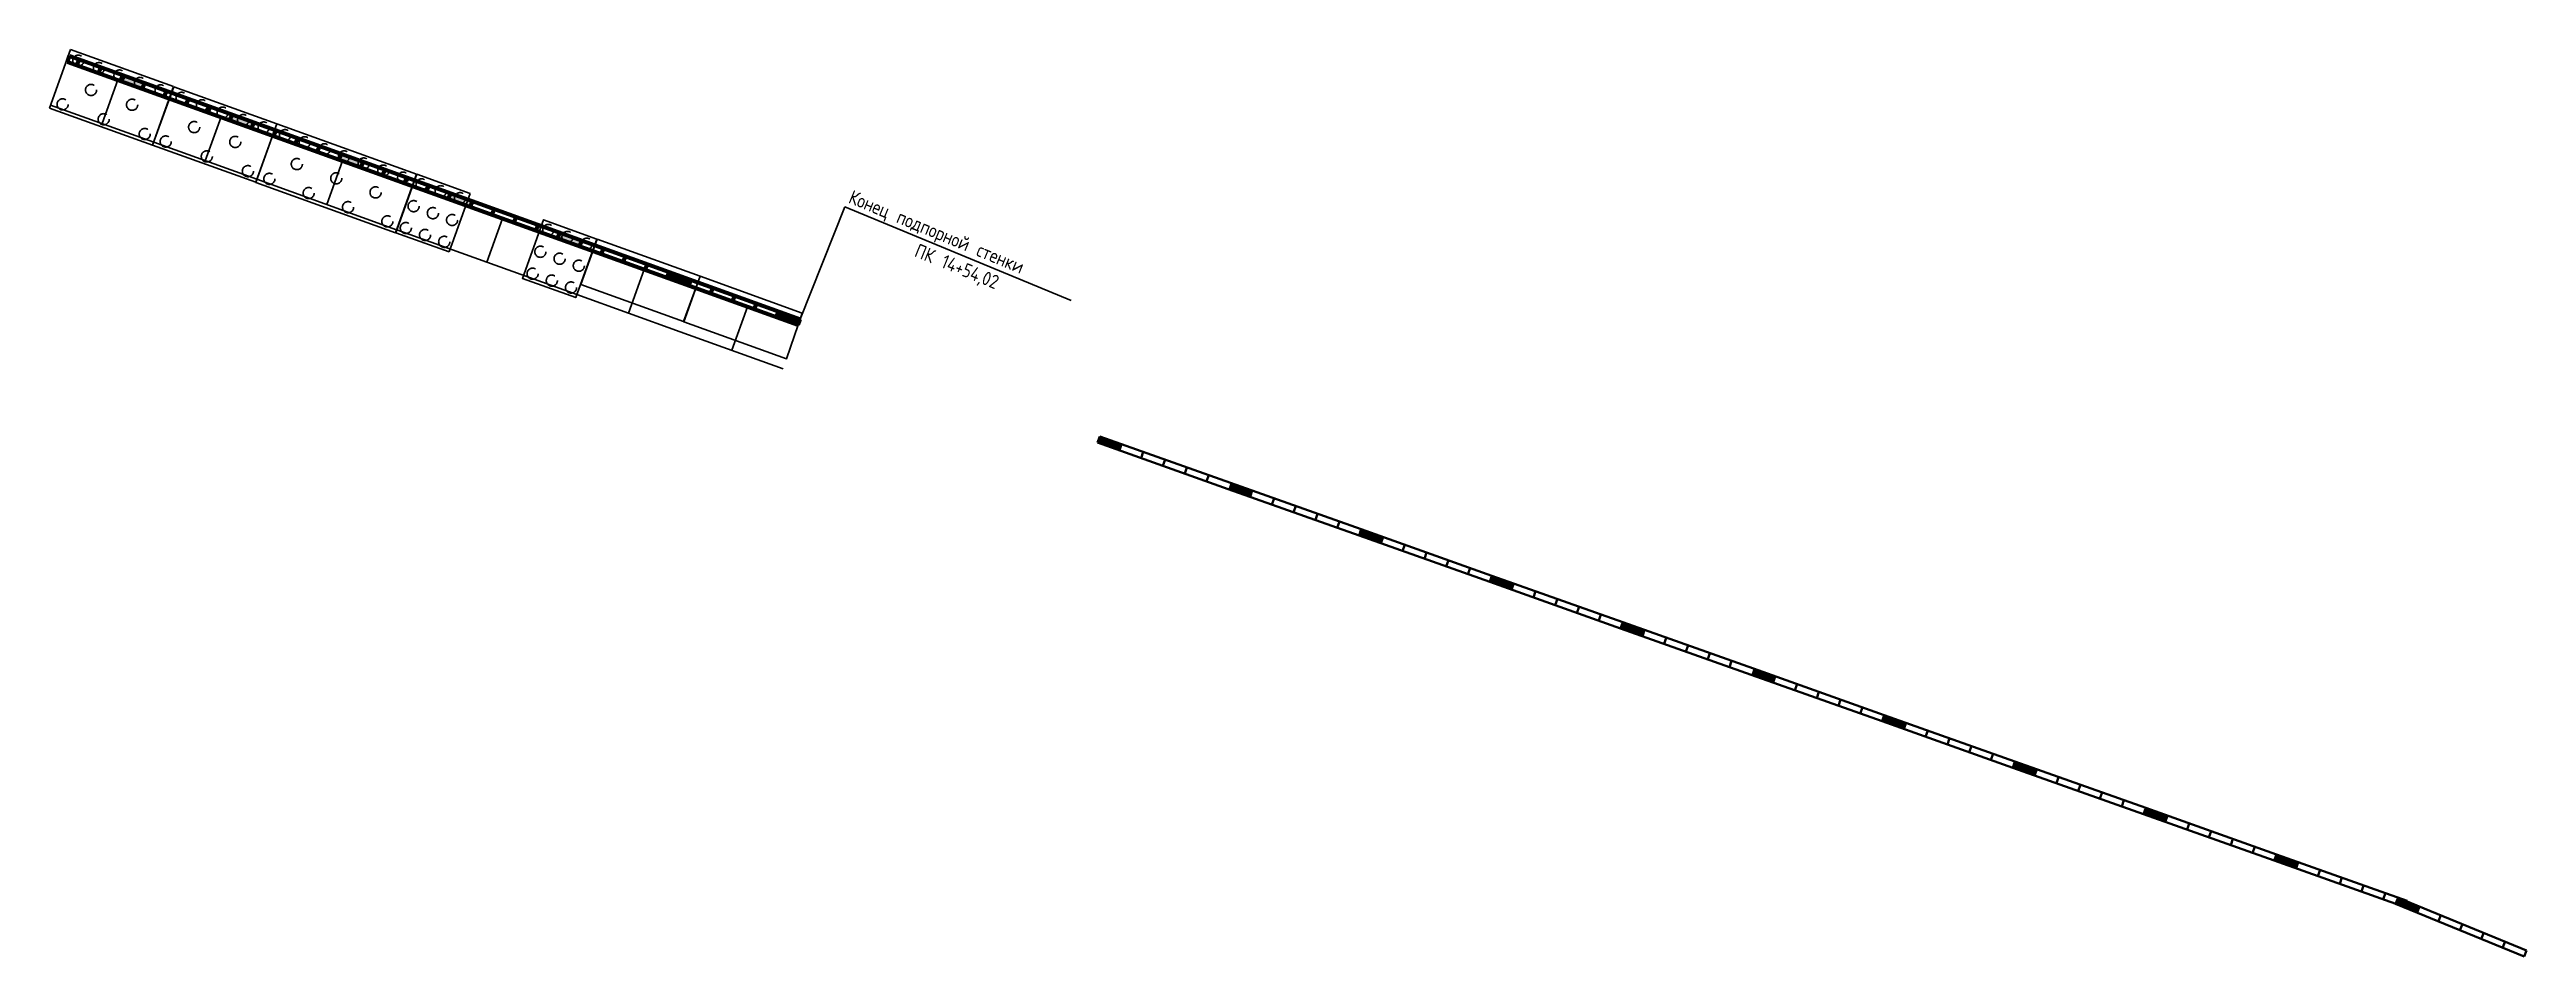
# Model space of a CAD drawing. Extents: x 10670 to 12654, y 7812 to 9489.
# Drawn here: x 11206.4 to 11473, y 9113 to 9210.7 of the extents above; entities that cross this region are included whole.
import ezdxf

# ---------------------------------------------------------------- set-up
doc = ezdxf.new("R2010")
doc.units = 0
doc.linetypes.add('HIDDEN2', pattern=[4.7625, 3.175, -1.5875])
doc.layers.add('1 путь Горьковское направление.Ось трассы', color=7, linetype='Continuous')
doc.layers.add('HIDDEN', color=6, linetype='HIDDEN2')
doc.layers.add('AUXILIARY', color=7, linetype='Continuous', plot=False)
for name, color, linetype, lineweight in [('Откосы$0$Лоток ПК 15-18$0$Откосы$0$Откосы', 1, 'Continuous', 40), ('Откосы$0$Откосы', 1, 'Continuous', 40), ('Уклоны для замены', 1, 'Continuous', 40)]:
    doc.layers.add(name, color=color, linetype=linetype, lineweight=lineweight)
doc.styles.add('Откосы$0$ИССО Гипротрансмост опоры под стенки$0$Standard', font='txt.shx', dxfattribs={"width": 0.8})

msp = doc.modelspace()

# ---------------------------------------------------------------- texts
at = {"layer": 'Откосы$0$Откосы', "color": 1, "lineweight": 30, "style": 'Откосы$0$ИССО Гипротрансмост опоры под стенки$0$Standard', "width": 0.8}
for s, rotation, p in [('Конец подпорной стенки', 337.5087, (11292.33, 9194.21)), ('ПК 14+54,02', 337.8175, (11299.42, 9188.43))]:
    msp.add_text(s, height=1.5, rotation=rotation, dxfattribs=at).set_placement(p)

# ---------------------------------------------------------------- hatches: boundary and pattern name
at = {"lineweight": 40}
h = msp.add_hatch(color=1, dxfattribs=at)
h.dxf.hatch_style = 1
h.paths.add_polyline_path([(11321.58, 9167.53), (11321.81, 9168.19), (11319.47, 9169.02), (11319.23, 9168.36)])
h = msp.add_hatch(color=1, dxfattribs=at)
h.dxf.hatch_style = 1
h.paths.add_polyline_path([(11335.65, 9162.53), (11335.89, 9163.19), (11333.54, 9164.02), (11333.31, 9163.36)])
h = msp.add_hatch(color=1, dxfattribs=at)
h.dxf.hatch_style = 1
h.paths.add_polyline_path([(11349.72, 9157.53), (11349.96, 9158.19), (11347.61, 9159.02), (11347.38, 9158.36)])
h = msp.add_hatch(color=1, dxfattribs=at)
h.dxf.hatch_style = 1
h.paths.add_polyline_path([(11363.8, 9152.53), (11364.03, 9153.19), (11361.68, 9154.02), (11361.45, 9153.36)])
h = msp.add_hatch(color=1, dxfattribs=at)
h.dxf.hatch_style = 1
h.paths.add_polyline_path([(11377.87, 9147.53), (11378.1, 9148.19), (11375.76, 9149.02), (11375.52, 9148.36)])
h = msp.add_hatch(color=1, dxfattribs=at)
h.dxf.hatch_style = 1
h.paths.add_polyline_path([(11391.94, 9142.53), (11392.17, 9143.19), (11389.83, 9144.02), (11389.59, 9143.36)])
h = msp.add_hatch(color=1, dxfattribs=at)
h.dxf.hatch_style = 1
h.paths.add_polyline_path([(11406.01, 9137.53), (11406.25, 9138.19), (11403.9, 9139.02), (11403.67, 9138.36)])
h = msp.add_hatch(color=1, dxfattribs=at)
h.dxf.hatch_style = 1
h.paths.add_polyline_path([(11420.08, 9132.52), (11420.32, 9133.18), (11417.97, 9134.02), (11417.74, 9133.36)])
h = msp.add_hatch(color=1, dxfattribs=at)
h.dxf.hatch_style = 1
h.paths.add_polyline_path([(11434.15, 9127.53), (11434.39, 9128.19), (11432.04, 9129.02), (11431.81, 9128.36)])
h = msp.add_hatch(color=1, dxfattribs=at)
h.dxf.hatch_style = 1
h.paths.add_polyline_path([(11448.23, 9122.53), (11448.46, 9123.19), (11446.12, 9124.02), (11445.88, 9123.36)])
h = msp.add_hatch(color=1, dxfattribs=at)
h.dxf.hatch_style = 1
h.paths.add_polyline_path([(11461.25, 9117.77), (11461.51, 9118.42), (11459.21, 9119.36), (11458.94, 9118.72)])
at = {"layer": '1 путь Горьковское направление.Ось трассы', "lineweight": 70}
h = msp.add_hatch(color=1, dxfattribs=at)
h.dxf.hatch_style = 1
h.paths.add_polyline_path([(11263.72, 9190.11), (11261.37, 9190.96), (11261.15, 9190.35), (11263.5, 9189.5)])
h.paths.add_polyline_path([(11249.61, 9195.19), (11249.39, 9194.58), (11251.74, 9193.74), (11251.96, 9194.35)])
h.paths.add_polyline_path([(11240.2, 9198.58), (11237.85, 9199.43), (11237.63, 9198.82), (11239.98, 9197.97)])
h.paths.add_polyline_path([(11226.09, 9203.67), (11225.87, 9203.06), (11228.22, 9202.21), (11228.44, 9202.82)])
h.paths.add_polyline_path([(11214.33, 9207.91), (11214.11, 9207.29), (11216.46, 9206.45), (11216.68, 9207.06)])
h = msp.add_hatch(color=1, dxfattribs=at)
h.dxf.hatch_style = 1
h.paths.add_polyline_path([(11273.13, 9186.72), (11272.91, 9186.11), (11275.26, 9185.26), (11275.48, 9185.87)])
h = msp.add_hatch(color=1, dxfattribs=at)
h.dxf.hatch_style = 1
h.paths.add_polyline_path([(11284.89, 9182.48), (11284.67, 9181.87), (11287.02, 9181.02), (11287.24, 9181.64)])

# ---------------------------------------------------------------- linework, layer by layer
at = {"color": 1, "lineweight": 30}
for p, q in [((11208.71, 9210.67), (11206.44, 9204.37)), ((11219.8, 9206.68), (11208.71, 9210.67)), ((11208.37, 9209.73), (11208.26, 9209.4)), ((11208.26, 9209.4), (11219.34, 9205.41)), ((11217.52, 9200.38), (11219.8, 9206.68)), ((11219.81, 9206.67), (11217.54, 9200.37)), ((11219.34, 9205.41), (11219.46, 9205.74)), ((11219.48, 9205.73), (11219.36, 9205.4)), ((11219.36, 9205.4), (11230.44, 9201.41)), ((11230.9, 9202.68), (11219.81, 9206.67)), ((11206.44, 9204.37), (11217.52, 9200.38)), ((11228.63, 9196.38), (11230.9, 9202.68)), ((11230.92, 9202.67), (11228.64, 9196.37)), ((11245.95, 9197.26), (11230.92, 9202.67)), ((11217.54, 9200.37), (11228.63, 9196.38)), ((11230.44, 9201.41), (11230.56, 9201.74)), ((11230.58, 9201.73), (11230.46, 9201.4)), ((11230.46, 9201.4), (11245.49, 9195.99)), ((11243.68, 9190.95), (11245.95, 9197.26)), ((11245.97, 9197.25), (11243.7, 9190.95)), ((11251.71, 9195.18), (11245.97, 9197.25)), ((11228.64, 9196.37), (11243.68, 9190.95)), ((11245.49, 9195.99), (11245.61, 9196.32)), ((11245.63, 9196.31), (11245.51, 9195.98)), ((11245.51, 9195.98), (11264.89, 9189)), ((11249.44, 9188.88), (11251.71, 9195.18)), ((11243.7, 9190.95), (11249.44, 9188.88)), ((11264.89, 9189), (11265.01, 9189.33))]:
    msp.add_line(p, q, dxfattribs=at)
for points in [[(11265.35, 9190.27), (11263.08, 9183.96), (11257.34, 9186.03), (11259.61, 9192.34)], [(11265.37, 9190.26), (11263.61, 9185.37), (11274.69, 9181.38), (11276.45, 9186.27)], [(11276.47, 9186.26), (11274.71, 9181.37), (11285.76, 9177.39), (11287.46, 9182.3)]]:
    msp.add_lwpolyline(points, close=True, dxfattribs=at)
at = {"layer": '1 путь Горьковское направление.Ось трассы', "color": 1, "lineweight": 70}
for p, q in [((11209.41, 9208.99), (11209.63, 9209.6)), ((11211.76, 9208.14), (11211.98, 9208.75)), ((11214.11, 9207.29), (11214.33, 9207.91)), ((11216.46, 9206.45), (11216.68, 9207.06)), ((11218.81, 9205.6), (11219.03, 9206.21)), ((11221.17, 9204.75), (11221.39, 9205.36)), ((11223.52, 9203.9), (11223.74, 9204.52)), ((11225.87, 9203.06), (11226.09, 9203.67)), ((11228.22, 9202.21), (11228.44, 9202.82)), ((11230.57, 9201.36), (11230.79, 9201.97)), ((11232.93, 9200.51), (11233.15, 9201.13)), ((11235.28, 9199.67), (11235.5, 9200.28)), ((11237.63, 9198.82), (11237.85, 9199.43)), ((11239.98, 9197.97), (11240.2, 9198.58)), ((11242.33, 9197.13), (11242.55, 9197.74)), ((11244.69, 9196.28), (11244.91, 9196.89)), ((11247.04, 9195.43), (11247.26, 9196.04)), ((11249.39, 9194.58), (11249.61, 9195.19)), ((11251.74, 9193.74), (11251.96, 9194.35)), ((11254.09, 9192.89), (11254.31, 9193.5)), ((11256.45, 9192.04), (11256.67, 9192.65)), ((11258.8, 9191.19), (11259.02, 9191.8)), ((11261.15, 9190.35), (11261.37, 9190.96)), ((11263.5, 9189.5), (11263.72, 9190.11)), ((11265.85, 9188.65), (11266.07, 9189.26)), ((11268.21, 9187.8), (11268.43, 9188.42)), ((11270.56, 9186.96), (11270.78, 9187.57)), ((11272.91, 9186.11), (11273.13, 9186.72)), ((11275.26, 9185.26), (11275.48, 9185.87)), ((11277.61, 9184.41), (11277.83, 9185.03)), ((11279.97, 9183.57), (11280.19, 9184.18)), ((11282.32, 9182.72), (11282.54, 9183.33)), ((11284.67, 9181.87), (11284.89, 9182.48)), ((11287.02, 9181.02), (11287.24, 9181.64))]:
    msp.add_line(p, q, dxfattribs=at)
at = {"layer": '1 путь Горьковское направление.Ось трассы', "color": 1, "lineweight": 70, "flags": 128}
for points in [[(11208.36, 9209.36), (11208.58, 9209.98)], [(11208.36, 9209.36), (11287.02, 9181.02)], [(11208.58, 9209.98), (11287.24, 9181.64)]]:
    msp.add_lwpolyline(points, dxfattribs=at)
at = {"layer": 'AUXILIARY', "color": 1, "lineweight": 30}
for p, q in [((11208.21, 9209.24), (11208.22, 9209.24)), ((11212.1, 9202.7), (11213.8, 9207.41)), ((11219.29, 9205.25), (11219.3, 9205.24)), ((11206.55, 9204.7), (11217.65, 9200.7)), ((11223.2, 9198.7), (11224.9, 9203.41)), ((11217.65, 9200.7), (11228.75, 9196.7)), ((11230.38, 9201.25), (11230.39, 9201.25)), ((11236.28, 9193.99), (11237.98, 9198.7)), ((11228.76, 9196.7), (11243.8, 9191.28)), ((11255.2, 9192.49), (11253.51, 9187.78)), ((11243.82, 9191.28), (11263.2, 9184.29)), ((11270.45, 9186.99), (11268.76, 9182.29)), ((11263.21, 9184.29), (11274.31, 9180.29)), ((11281.55, 9182.99), (11279.86, 9178.29)), ((11274.31, 9180.29), (11285.41, 9176.29))]:
    msp.add_line(p, q, dxfattribs=at)
at = {"layer": 'HIDDEN', "color": 1, "lineweight": 30}
for centre in [(11209.54, 9209.47), (11211.76, 9208.67), (11213.97, 9207.88), (11216.18, 9207.08), (11207.85, 9204.77), (11210.91, 9206.32), (11215.33, 9204.73), (11218.39, 9206.28), (11220.65, 9205.47), (11222.86, 9204.67), (11212.27, 9203.17), (11222.01, 9202.32), (11225.07, 9203.88), (11227.28, 9203.08), (11229.49, 9202.28), (11216.69, 9201.58), (11218.95, 9200.77), (11223.37, 9199.17), (11226.43, 9200.73), (11231.79, 9201.45), (11233.91, 9200.69), (11236.03, 9199.93), (11238.14, 9199.17), (11227.79, 9197.58), (11230.1, 9196.75), (11233.06, 9198.34), (11237.3, 9196.81), (11240.26, 9198.4), (11242.38, 9197.64), (11244.5, 9196.88), (11234.33, 9195.22), (11241.53, 9195.29), (11245.63, 9193.81), (11246.48, 9196.16), (11248.55, 9195.42), (11250.62, 9194.67), (11238.57, 9193.7), (11242.8, 9192.17), (11244.79, 9191.46), (11247.7, 9193.06), (11249.77, 9192.32), (11260.12, 9191.25), (11246.86, 9190.71), (11248.92, 9189.97), (11259.27, 9188.9), (11262.19, 9190.5), (11264.26, 9189.76), (11258.43, 9186.54), (11260.5, 9185.8), (11261.34, 9188.15), (11263.41, 9187.4), (11262.57, 9185.05)]:
    msp.add_circle(centre, 0.6, dxfattribs=at)
at = {"layer": 'Откосы$0$Лоток ПК 15-18$0$Откосы$0$Откосы', "color": 1}
for p, q in [((11319.47, 9169.02), (11319.23, 9168.36)), ((11321.81, 9168.19), (11321.58, 9167.53)), ((11324.16, 9167.35), (11323.92, 9166.69)), ((11326.5, 9166.52), (11326.27, 9165.86)), ((11328.85, 9165.69), (11328.62, 9165.03)), ((11331.2, 9164.85), (11330.96, 9164.19)), ((11335.89, 9163.19), (11335.65, 9162.53)), ((11338.23, 9162.35), (11338, 9161.69)), ((11340.58, 9161.52), (11340.34, 9160.86)), ((11342.92, 9160.69), (11342.69, 9160.03)), ((11345.27, 9159.85), (11345.03, 9159.19)), ((11347.61, 9159.02), (11347.38, 9158.36)), ((11347.61, 9159.02), (11347.38, 9158.36)), ((11349.96, 9158.19), (11349.72, 9157.53)), ((11352.3, 9157.35), (11352.07, 9156.69)), ((11354.65, 9156.52), (11354.41, 9155.86)), ((11356.99, 9155.69), (11356.76, 9155.03)), ((11359.34, 9154.85), (11359.1, 9154.19)), ((11361.68, 9154.02), (11361.45, 9153.36)), ((11361.68, 9154.02), (11361.45, 9153.36)), ((11364.03, 9153.19), (11363.8, 9152.53)), ((11366.38, 9152.35), (11366.14, 9151.69)), ((11368.72, 9151.52), (11368.49, 9150.86)), ((11371.07, 9150.69), (11370.83, 9150.03)), ((11373.41, 9149.85), (11373.18, 9149.19)), ((11375.76, 9149.02), (11375.52, 9148.36)), ((11375.76, 9149.02), (11375.52, 9148.36)), ((11378.1, 9148.19), (11377.87, 9147.53)), ((11380.45, 9147.35), (11380.21, 9146.69)), ((11382.79, 9146.52), (11382.56, 9145.86)), ((11385.14, 9145.69), (11384.9, 9145.03)), ((11387.48, 9144.85), (11387.25, 9144.19)), ((11392.17, 9143.19), (11391.94, 9142.53)), ((11394.52, 9142.35), (11394.28, 9141.69)), ((11396.86, 9141.52), (11396.63, 9140.86)), ((11399.21, 9140.69), (11398.98, 9140.03)), ((11401.56, 9139.85), (11401.32, 9139.19)), ((11403.9, 9139.02), (11403.67, 9138.36)), ((11403.9, 9139.02), (11403.67, 9138.36)), ((11406.25, 9138.19), (11406.01, 9137.53)), ((11408.59, 9137.35), (11408.36, 9136.69)), ((11410.94, 9136.52), (11410.7, 9135.86)), ((11413.28, 9135.69), (11413.05, 9135.03)), ((11415.63, 9134.85), (11415.39, 9134.19)), ((11417.97, 9134.02), (11417.74, 9133.36)), ((11417.97, 9134.02), (11417.74, 9133.36)), ((11420.32, 9133.18), (11420.08, 9132.52)), ((11422.66, 9132.35), (11422.43, 9131.69)), ((11425.01, 9131.52), (11424.77, 9130.86)), ((11427.35, 9130.69), (11427.12, 9130.03)), ((11429.7, 9129.85), (11429.46, 9129.19)), ((11432.04, 9129.02), (11431.81, 9128.36)), ((11432.04, 9129.02), (11431.81, 9128.36)), ((11434.39, 9128.19), (11434.15, 9127.53)), ((11436.73, 9127.35), (11436.5, 9126.69)), ((11439.08, 9126.52), (11438.85, 9125.86)), ((11441.43, 9125.69), (11441.19, 9125.03)), ((11443.77, 9124.85), (11443.54, 9124.19)), ((11446.12, 9124.02), (11445.88, 9123.36)), ((11446.12, 9124.02), (11445.88, 9123.36)), ((11448.46, 9123.19), (11448.23, 9122.53)), ((11450.81, 9122.35), (11450.57, 9121.69)), ((11453.15, 9121.52), (11452.92, 9120.86)), ((11455.5, 9120.69), (11455.26, 9120.03)), ((11457.84, 9119.85), (11457.61, 9119.19)), ((11459.21, 9119.36), (11458.94, 9118.72)), ((11460.19, 9119.02), (11459.95, 9118.36)), ((11461.51, 9118.42), (11461.25, 9117.77)), ((11463.81, 9117.47), (11463.55, 9116.82)), ((11466.12, 9116.52), (11465.85, 9115.88)), ((11468.42, 9115.58), (11468.15, 9114.93)), ((11470.72, 9114.63), (11470.45, 9113.98)), ((11473.02, 9113.68), (11472.76, 9113.04))]:
    msp.add_line(p, q, dxfattribs=at)
for points in [[(11319.23, 9168.36), (11333.31, 9163.36)], [(11319.47, 9169.02), (11333.54, 9164.02)], [(11333.31, 9163.36), (11347.38, 9158.36)], [(11333.54, 9164.02), (11347.61, 9159.02)], [(11347.38, 9158.36), (11361.45, 9153.36)], [(11347.61, 9159.02), (11361.68, 9154.02)], [(11361.45, 9153.36), (11375.52, 9148.36)], [(11361.68, 9154.02), (11375.76, 9149.02)], [(11375.76, 9149.02), (11389.83, 9144.02)], [(11375.52, 9148.36), (11389.59, 9143.36)], [(11389.83, 9144.02), (11403.9, 9139.02)], [(11389.59, 9143.36), (11403.67, 9138.36)], [(11403.67, 9138.36), (11417.74, 9133.36)], [(11403.9, 9139.02), (11417.97, 9134.02)], [(11417.74, 9133.36), (11431.81, 9128.36)], [(11417.97, 9134.02), (11432.04, 9129.02)], [(11431.81, 9128.36), (11445.88, 9123.36)], [(11432.04, 9129.02), (11446.12, 9124.02)], [(11445.88, 9123.36), (11459.95, 9118.36)], [(11446.12, 9124.02), (11460.19, 9119.02)], [(11458.94, 9118.72), (11472.76, 9113.04)], [(11459.21, 9119.36), (11473.02, 9113.68)]]:
    msp.add_lwpolyline(points, dxfattribs=at)
at = {"layer": 'Откосы$0$Откосы', "color": 1, "lineweight": 30}
for p, q in [((11287.23, 9181.64), (11292.05, 9193.75)), ((11292.05, 9193.75), (11316.39, 9183.67))]:
    msp.add_line(p, q, dxfattribs=at)
at = {"layer": 'Откосы$0$Откосы', "color": 1}
for p, q in [((11319.47, 9169.02), (11319.23, 9168.36)), ((11321.81, 9168.19), (11321.58, 9167.53)), ((11324.16, 9167.35), (11323.92, 9166.69)), ((11326.5, 9166.52), (11326.27, 9165.86)), ((11328.85, 9165.69), (11328.62, 9165.03)), ((11331.2, 9164.85), (11330.96, 9164.19)), ((11335.89, 9163.19), (11335.65, 9162.53)), ((11338.23, 9162.35), (11338, 9161.69)), ((11340.58, 9161.52), (11340.34, 9160.86)), ((11342.92, 9160.69), (11342.69, 9160.03)), ((11345.27, 9159.85), (11345.03, 9159.19)), ((11347.61, 9159.02), (11347.38, 9158.36)), ((11349.96, 9158.19), (11349.72, 9157.53)), ((11352.3, 9157.35), (11352.07, 9156.69)), ((11354.65, 9156.52), (11354.41, 9155.86)), ((11356.99, 9155.69), (11356.76, 9155.03)), ((11359.34, 9154.85), (11359.1, 9154.19)), ((11361.68, 9154.02), (11361.45, 9153.36)), ((11364.03, 9153.19), (11363.8, 9152.53)), ((11366.38, 9152.35), (11366.14, 9151.69)), ((11368.72, 9151.52), (11368.49, 9150.86)), ((11371.07, 9150.69), (11370.83, 9150.03)), ((11373.41, 9149.85), (11373.18, 9149.19)), ((11375.76, 9149.02), (11375.52, 9148.36)), ((11378.1, 9148.19), (11377.87, 9147.53)), ((11380.45, 9147.35), (11380.21, 9146.69)), ((11382.79, 9146.52), (11382.56, 9145.86)), ((11385.14, 9145.69), (11384.9, 9145.03)), ((11387.48, 9144.85), (11387.25, 9144.19)), ((11392.17, 9143.19), (11391.94, 9142.53)), ((11394.52, 9142.35), (11394.28, 9141.69)), ((11396.86, 9141.52), (11396.63, 9140.86)), ((11399.21, 9140.69), (11398.98, 9140.03)), ((11401.56, 9139.85), (11401.32, 9139.19)), ((11403.9, 9139.02), (11403.67, 9138.36)), ((11406.25, 9138.19), (11406.01, 9137.53)), ((11408.59, 9137.35), (11408.36, 9136.69)), ((11410.94, 9136.52), (11410.7, 9135.86)), ((11413.28, 9135.69), (11413.05, 9135.03)), ((11415.63, 9134.85), (11415.39, 9134.19)), ((11417.97, 9134.02), (11417.74, 9133.36)), ((11420.32, 9133.18), (11420.08, 9132.52)), ((11422.66, 9132.35), (11422.43, 9131.69)), ((11425.01, 9131.52), (11424.77, 9130.86)), ((11427.35, 9130.69), (11427.12, 9130.03)), ((11429.7, 9129.85), (11429.46, 9129.19)), ((11432.04, 9129.02), (11431.81, 9128.36)), ((11434.39, 9128.19), (11434.15, 9127.53)), ((11436.73, 9127.35), (11436.5, 9126.69)), ((11439.08, 9126.52), (11438.85, 9125.86)), ((11441.43, 9125.69), (11441.19, 9125.03)), ((11443.77, 9124.85), (11443.54, 9124.19)), ((11446.12, 9124.02), (11445.88, 9123.36)), ((11448.46, 9123.19), (11448.23, 9122.53)), ((11450.81, 9122.35), (11450.57, 9121.69)), ((11453.15, 9121.52), (11452.92, 9120.86)), ((11455.5, 9120.69), (11455.26, 9120.03)), ((11457.84, 9119.85), (11457.61, 9119.19)), ((11459.21, 9119.36), (11458.94, 9118.72)), ((11461.51, 9118.42), (11461.25, 9117.77)), ((11463.81, 9117.47), (11463.55, 9116.82)), ((11466.12, 9116.52), (11465.85, 9115.88)), ((11468.42, 9115.58), (11468.15, 9114.93)), ((11470.72, 9114.63), (11470.45, 9113.98))]:
    msp.add_line(p, q, dxfattribs=at)
at = {"layer": 'Уклоны для замены', "color": 1, "lineweight": 30}
msp.add_line((11208.36, 9209.36), (11208.58, 9209.98), dxfattribs=at)

msp.set_redraw_order([(e.dxf.handle, doc.entitydb.next_handle()) for e in msp.query("TEXT MTEXT ATTDEF DIMENSION ARC_DIMENSION")])  # texts and dimensions are drawn at this point

doc.saveas('drawing.dxf')
